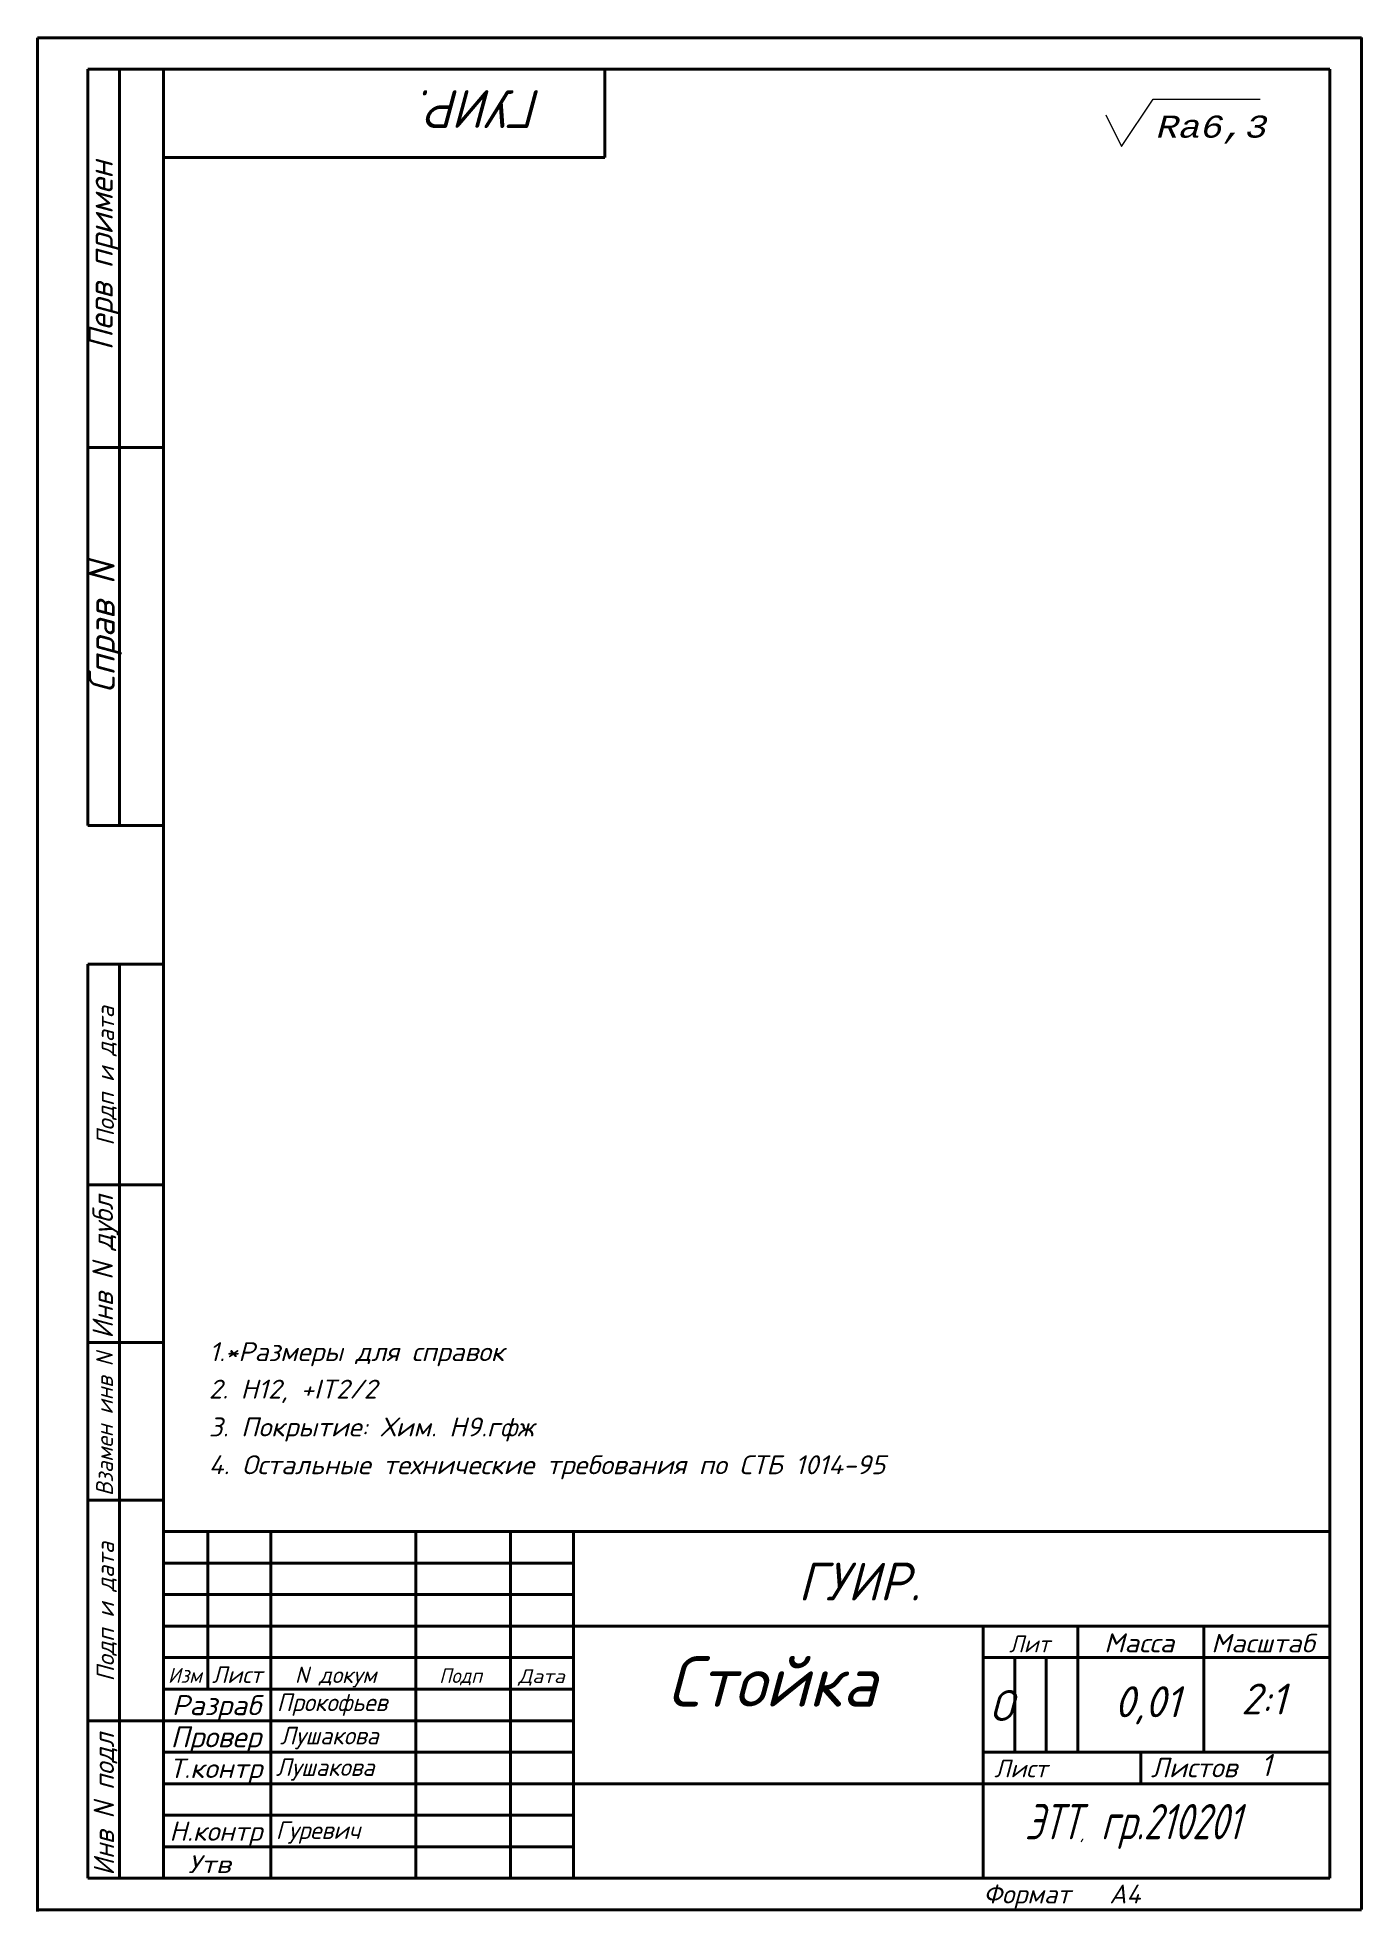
# Model space of a CAD drawing. Header units: millimetres. Extents: x 10739 to 32134, y 609 to 16625.
# Drawn here: x 30194.6 to 30404.6, y 3214.4 to 3511.7 of the extents above; entities that cross this region are included whole.
import ezdxf
from ezdxf.enums import TextEntityAlignment as Align

# ---------------------------------------------------------------- set-up
doc = ezdxf.new("R2010")
doc.units = ezdxf.units.MM
doc.layers.add('разм', color=3, linetype='Continuous')
doc.layers.add('тонкая-текст-02', color=4, linetype='Continuous', lineweight=20)
doc.styles.add('6', font='cour.ttf', dxfattribs={"oblique": 15, "height": 3.5})
doc.styles.add('ADRF1', font='romans', dxfattribs={"oblique": 15})
doc.styles.add('ISOCPEUR', font='isocpeur.ttf', dxfattribs={"oblique": 15})

msp = doc.modelspace()

# ---------------------------------------------------------------- texts
at = {"color": 0, "lineweight": 40, "style": 'ISOCPEUR', "oblique": 15}
for s, height, p, p2 in [('Перв примен', 3.8523497, (30206.53355, 3462.08923), (30206.53355, 3492.13756)), ('Подп и дата', 2.7654263, (30206.74016, 3335.90896), (30206.74016, 3358.03237)), ('Инв N дубл', 3.250918, (30206.56031, 3305.27832), (30206.56031, 3328.03475)), ('Взамен инв N', 2.6615702, (30206.56031, 3280.32636), (30206.56031, 3303.08279)), ('Подп и дата', 2.7654263, (30206.74016, 3250.90896), (30206.74016, 3273.03237)), ('Инв N подл', 3.229948, (30206.74016, 3220.09609), (30206.74016, 3242.70573))]:
    msp.add_text(s, height=height, rotation=90, dxfattribs=at).set_placement(p, p2, align=Align.ALIGNED)
at = {"color": 0, "style": 'ISOCPEUR', "oblique": 15}
msp.add_text('Справ N', height=4.153739, rotation=90, dxfattribs=at).set_placement((30206.84581, 3407.73711), (30206.84581, 3428.5058), align=Align.ALIGNED)
at = {"color": 0, "lineweight": 40, "style": 'ISOCPEUR', "oblique": 15}
for s, height, p, p2 in [('Лит', 2.688645, (30348.69462, 3255.52538), (30355.14737, 3255.52538)), ('Масса', 3.01234, (30363.75103, 3255.52538), (30374.89669, 3255.52538)), ('Масштаб', 2.933068, (30380.74944, 3255.52538), (30397.17462, 3255.52538)), ('Изм', 2.38948, (30215.27955, 3250.68673), (30220.65588, 3250.68673)), ('Лист', 2.654978, (30222.27178, 3250.66584), (30230.23672, 3250.66584)), ('N докум', 2.588603, (30235.41393, 3250.66584), (30248.35694, 3250.66584)), ('Подп', 2.33455, (30258.31311, 3250.66584), (30265.0833, 3250.66584)), ('Дата', 2.166931, (30270.85788, 3250.66584), (30278.22544, 3250.66584)), ('Разраб', 3.177024, (30215.89984, 3245.56044), (30230.0376, 3245.56044)), ('Провер', 3.334158, (30215.70071, 3240.45504), (30230.0376, 3240.45504)), ('Т.контр', 3.069818, (30215.50159, 3235.59275), (30230.23672, 3235.59275)), ('Лист', 2.802709, (30346.34817, 3235.70223), (30354.75629, 3235.70223)), ('Листов', 3.110829, (30371.18147, 3235.70223), (30384.86912, 3235.70223)), ('Н.контр', 3.069818, (30215.50159, 3225.62506), (30230.23672, 3225.62506)), ('Утв', 2.820914, (30218.48844, 3220.51966), (30225.25863, 3220.51966))]:
    msp.add_text(s, height=height, dxfattribs=at).set_placement(p, p2, align=Align.ALIGNED)
for s, p in [('Формат', (30344.59364, 3215.68491)), ('A4', (30364.59364, 3215.68491))]:
    msp.add_text(s, height=3, dxfattribs=at).set_placement(p)
at = {"color": 0, "lineweight": 40, "insert": (30274.68179, 3497.37479), "char_height": 3, "attachment_point": 1, "rotation": 180, "style": 'ISOCPEUR'}
msp.add_mtext('{\\H2x;\\W0.965;ГУИР.}', dxfattribs=at)
at = {"color": 0, "lineweight": 40, "attachment_point": 1, "style": 'ISOCPEUR'}
for s, insert, char_height in [('{\\H2x;\\W0.965;ГУИР.}', (30315.23639, 3269.75714), 3), ('{\\H1.4x;\\Q15;\\W0.965;2:1}', (30385.49742, 3250.58367), 3.5), ('{\\H1.4x;\\W0.965;Лушакова }', (30233.05814, 3243.72099), 2), ('{\\H1.4x;\\W0.965;Лушакова }', (30232.3924, 3238.72099), 2), ('{\\H1.4x;\\Q15;\\W0.965;1}', (30388.6038, 3239.39627), 2.5), ('{\\H2.8x;\\W0.734;ЭТТ\\H0.35714x;\\W1;\\C7;,\\H2.8x;\\W0.734;\\C0; гр.210201}', (30351.19501, 3231.46492), 2), ('{\\H1.4x;\\W0.965;Гуревич }', (30232.3924, 3228.72099), 2)]:
    msp.add_mtext(s, dxfattribs=dict(at, insert=insert, char_height=char_height))
for s, insert, char_height, width in [('{\\H2x;\\W0.965;Стойка}', (30294.4801, 3254.91112), 4, 33.0109445), ('{\\H1.4x;\\Q15;\\W0.965;0,01}', (30365.4196, 3250.13544), 3.5, 8.8811705), ('{\\H1.4x;\\W0.965;Прокофьев}', (30232.54642, 3248.99532), 2, 19.0739928), ('{\\H1.4x;\\Q15;\\W0.965;O}', (30345.45494, 3249.53995), 3.5, 8.8811705)]:
    msp.add_mtext(s, dxfattribs=dict(at, insert=insert, char_height=char_height, width=width))
at = {"layer": 'разм', "color": 7, "style": 'ADRF1', "oblique": 15}
for s, p in [('1.*Размеры для справок', (30221.82932, 3301.72768)), ('2. Н12, +IT2/2', (30221.76238, 3295.78759)), ('3. Покрытие: Хим. Н9.гфж', (30221.76238, 3289.78759)), ('4. Остальные технические требования по СТБ 1014-95', (30221.76238, 3283.78759))]:
    msp.add_text(s, height=3, dxfattribs=at).set_placement(p)
at = {"layer": 'тонкая-текст-02', "color": 7, "lineweight": 40, "insert": (30371.83601, 3499.34022), "char_height": 3.5, "width": 27, "attachment_point": 1, "style": '6'}
msp.add_mtext('Ra6,3', dxfattribs=at)

# ---------------------------------------------------------------- linework, layer by layer
at = {"color": 0, "lineweight": 40}
for p, q in [((30194.59364, 3214.68491), (30194.59364, 3511.68491)), ((30194.59364, 3511.68491), (30404.59364, 3511.68491)), ((30194.59367, 3214.40856), (30194.59367, 3511.40856)), ((30404.59364, 3214.73091), (30404.59364, 3511.73091)), ((30214.59364, 3506.68491), (30202.59364, 3506.68491)), ((30202.59364, 3506.68491), (30202.59364, 3386.68491)), ((30207.59364, 3386.68491), (30207.59364, 3506.68491)), ((30214.59364, 3219.68491), (30214.59364, 3506.68491)), ((30214.59364, 3506.68491), (30399.59364, 3506.68491)), ((30284.59364, 3492.68491), (30284.59364, 3506.68491)), ((30399.59364, 3506.68491), (30399.59364, 3219.68491)), ((30214.59364, 3492.68491), (30284.59364, 3492.68491)), ((30202.59364, 3446.68491), (30214.59364, 3446.68491)), ((30202.59364, 3386.68491), (30214.59364, 3386.68491)), ((30202.59364, 3219.68491), (30202.59364, 3364.68491)), ((30202.59364, 3364.68491), (30214.59364, 3364.68491)), ((30207.59364, 3219.68491), (30207.59364, 3364.68491)), ((30202.59364, 3329.68491), (30214.59364, 3329.68491)), ((30202.59364, 3304.68491), (30214.59364, 3304.68491)), ((30202.59364, 3279.68491), (30214.59364, 3279.68491)), ((30214.59364, 3274.68491), (30399.59364, 3274.68491)), ((30221.59364, 3249.68491), (30221.59364, 3274.68491)), ((30231.59364, 3274.68491), (30231.59364, 3219.68491)), ((30254.59364, 3219.68491), (30254.59364, 3274.68491)), ((30269.59364, 3274.68491), (30269.59364, 3219.68491)), ((30279.59364, 3219.68491), (30279.59364, 3274.68491)), ((30214.59364, 3269.68491), (30279.59364, 3269.68491)), ((30214.59364, 3264.68491), (30279.59364, 3264.68491)), ((30214.59364, 3259.68491), (30279.59364, 3259.68491)), ((30279.59364, 3259.68491), (30399.59364, 3259.68491)), ((30344.59364, 3259.68491), (30344.59364, 3219.68491)), ((30359.59364, 3259.68491), (30359.59364, 3239.68491)), ((30379.59364, 3259.68491), (30379.59364, 3239.68491)), ((30214.59364, 3254.68491), (30279.59364, 3254.68491)), ((30344.59364, 3254.68491), (30399.59364, 3254.68491)), ((30349.59364, 3254.68491), (30349.59364, 3239.68491)), ((30354.59364, 3254.68491), (30354.59364, 3239.68491)), ((30214.59364, 3249.68491), (30279.59364, 3249.68491)), ((30202.59364, 3244.68491), (30214.59364, 3244.68491)), ((30214.59364, 3244.68491), (30279.59364, 3244.68491)), ((30214.59364, 3239.68491), (30279.59364, 3239.68491)), ((30344.59364, 3239.68491), (30399.59364, 3239.68491)), ((30369.59364, 3239.68491), (30369.59364, 3234.68491)), ((30214.59364, 3234.68491), (30279.59364, 3234.68491)), ((30279.59364, 3234.68491), (30399.59364, 3234.68491)), ((30214.59364, 3229.68491), (30279.59364, 3229.68491)), ((30214.59364, 3224.68491), (30279.59364, 3224.68491)), ((30214.59364, 3219.68491), (30202.59364, 3219.68491)), ((30399.59364, 3219.68491), (30214.59364, 3219.68491)), ((30404.59364, 3214.68491), (30194.59364, 3214.68491))]:
    msp.add_line(p, q, dxfattribs=at)
at = {"layer": 'тонкая-текст-02', "color": 7, "lineweight": 20}
for p, q in [((30366.52836, 3494.44773), (30371.52836, 3501.94773)), ((30371.52836, 3501.94773), (30388.52836, 3501.94773)), ((30364.02836, 3499.44773), (30366.52836, 3494.44773))]:
    msp.add_line(p, q, dxfattribs=at)

msp.set_redraw_order([(e.dxf.handle, doc.entitydb.next_handle()) for e in msp.query("TEXT MTEXT ATTDEF DIMENSION ARC_DIMENSION")])  # texts and dimensions are drawn at this point

doc.saveas('drawing.dxf')
